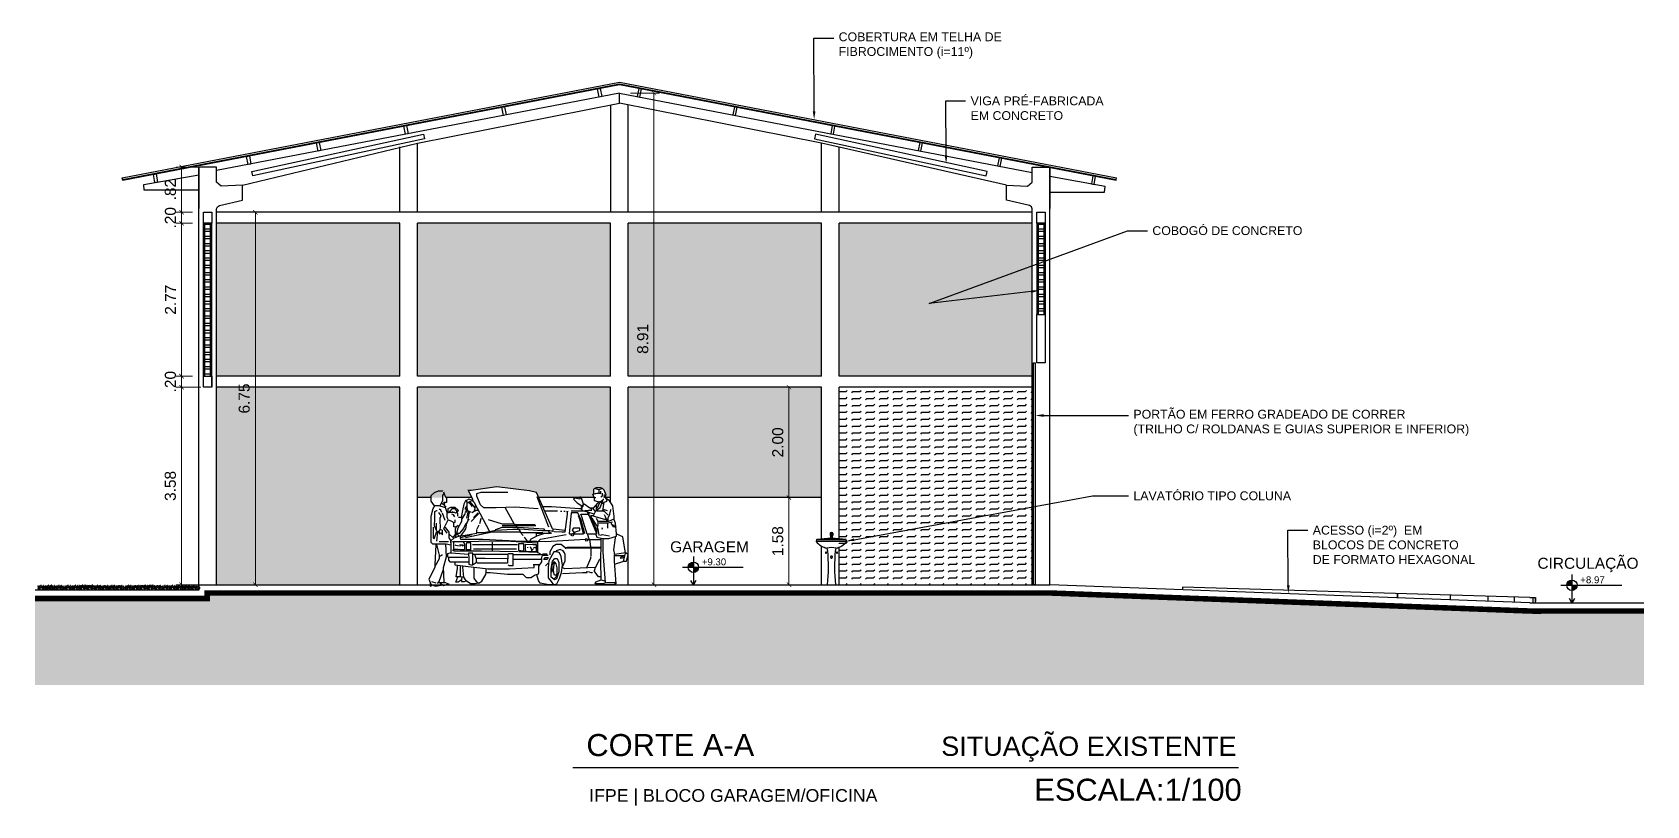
# Model space of a CAD drawing. Header units: metres. Extents: x 2552 to 3464, y 267 to 510.
# Drawn here: x 2860.45 to 2889.7, y 296.39 to 310.41 of the extents above; entities that cross this region are included whole.
import ezdxf
from ezdxf import colors
from ezdxf.entities.mleader import LeaderData, LeaderLine
from ezdxf.math import Vec2, Vec3

# ---------------------------------------------------------------- set-up
doc = ezdxf.new("R2010")
doc.units = ezdxf.units.M
doc.header["$LTSCALE"] = 10
doc.header["$MEASUREMENT"] = 0
doc.linetypes.add('CACHE', pattern=[0.24, 0.12, -0.12])
doc.linetypes.add('CONTINU', pattern=[0])
doc.layers.add('2prancha', color=4, linetype='Continuous', lineweight=18)
doc.layers.add('texto', color=3, linetype='Continuous', lineweight=25)
for name, color, linetype in [('COTA 1 100', 2, 'Continuous'), ('COTA DE NÍVEL', 1, 'Continuous'), ('HACHURA', 251, 'Continuous'), ('Layout-int', 1, 'Continuous'), ('PENA 0.05', 8, 'Continuous'), ('PENA 0.15', 7, 'Continuous'), ('PENA 0.2', 2, 'Continuous'), ('PENA 01', 1, 'Continuous'), ('PENA 02', 2, 'Continuous'), ('PENA 03', 3, 'Continuous'), ('PENA 06', 6, 'Continuous'), ('Standard', 7, 'Continuous'), ('TXT ESPECIFICAÇÃO', 7, 'Continuous'), ('TXT ESPECIFICAÇÕES', 7, 'Continuous'), ('VEG_PLANTAS', 94, 'Continuous')]:
    doc.layers.add(name, color=color, linetype=linetype)
doc.styles.add('GRAF', font='GRAF.SHX')
doc.styles.add('Luana', font='arial.ttf')
doc.styles.get("Standard").update_dxf_attribs({"font": 'arial.ttf'})
doc.dimstyles.new('arial100', dxfattribs={"dimtxt": 0.2, "dimasz": 0.08, "dimexe": 0.1, "dimexo": 0.2, "dimgap": 0.1, "dimtad": 1, "dimzin": 4, "dimdsep": 46, "dimtxsty": 'Luana', "dimblk": 'ARCHTICK', "dimcen": 0, "dimclrd": 7, "dimclre": 7, "dimclrt": 256, "dimadec": 0, "dimazin": 0, "dimtfac": 1, "dimtix": 1, "dimtmove": 0, "dimatfit": 3, "dimldrblk": 'CLOSEDBLANK', "dimfxl": 0, "dimlwd": 5, "dimlwe": 5, "dimarcsym": 0})

msp = doc.modelspace()

# ---------------------------------------------------------------- texts
at = {"layer": 'PENA 0.05', "style": 'Luana'}
msp.add_text('SITUAÇÃO EXISTENTE', height=0.35, dxfattribs=at).set_placement((2876.916, 297.296))
at = {"layer": 'PENA 0.05', "linetype": 'ByBlock', "style": 'Luana'}
msp.add_text('IFPE | BLOCO GARAGEM/OFICINA', height=0.23, dxfattribs=at).set_placement((2870.536, 296.463))
at = {"layer": 'PENA 0.2', "style": 'Luana'}
for s, p in [('CORTE A-A', (2870.486, 297.292)), ('ESCALA:1/100', (2878.602, 296.482))]:
    msp.add_text(s, height=0.4, dxfattribs=at).set_placement(p)
at = {"layer": 'texto', "color": 2, "ltscale": 0.05, "char_height": 0.2, "width": 1.934, "attachment_point": 5, "style": 'Luana'}
for s, insert in [('GARAGEM', (2872.717, 301.083)), ('CIRCULAÇÃO', (2888.635, 300.756))]:
    msp.add_mtext(s, dxfattribs=dict(at, insert=insert))

# ---------------------------------------------------------------- blocks, each defined once
blk = doc.blocks.new('torneira021')
for p, q in [((-6.2, 13.3), (-6.2, 8.6)), ((-6.2, 8.6), (-5.2, 8.6)), ((-5.9, 13.6), (-1.5, 13.6)), ((-3.7, 3.4), (-5.7, 3.4)), ((-4.7, 8.5), (-4.7, 10.3)), ((-3.7, 10.5), (-4.5, 10.5)), ((-3.7, 8.3), (-4.5, 8.3)), ((-4.2, 7.6), (-4.2, 7.2)), ((-3.7, 10.5), (-2.8, 10.5)), ((-3.7, 8.3), (-2.9, 8.3)), ((-3.7, 3.4), (-1.7, 3.4)), ((-3.2, 7.6), (-3.2, 7.2)), ((-2.7, 8.5), (-2.7, 10.3)), ((-2.2, 8.6), (-1.2, 8.6)), ((-1.2, 13.3), (-1.2, 8.6))]:
    blk.add_line(p, q)
for points in [[(-4.2, 7.6, -0.302182), (-4.2, 7.6, -0.056318), (-4, 7.7, -0.025038), (-3.9, 7.7, -0.017953), (-3.7, 7.7, -0.017953)], [(-3.7, 7.1, -0.017953), (-3.9, 7.1, -0.025038), (-4, 7.2, -0.056318), (-4.2, 7.2, -0.302182), (-4.2, 7.2, -0.302182), (-4.2, 7.2, -0.056318), (-4, 7.3, -0.025038), (-3.9, 7.3, -0.017953), (-3.7, 7.3, -0.017953)], [(-3.2, 7.6, 0.302182), (-3.2, 7.6, 0.056318), (-3.3, 7.7, 0.025038), (-3.5, 7.7, 0.017953), (-3.7, 7.7, 0.017953)], [(-3.7, 7.1, 0.017953), (-3.5, 7.1, 0.025038), (-3.3, 7.2, 0.056318), (-3.2, 7.2, 0.302182), (-3.2, 7.2, 0.302182), (-3.2, 7.2, 0.056318), (-3.3, 7.3, 0.025038), (-3.5, 7.3, 0.017953), (-3.7, 7.3, 0.017953)]]:
    blk.add_lwpolyline(points, format="xyb")
for centre, radius, start, end in [((-5.7, 13.3), 0.5, 110.2457, 180), ((-3.7, 7.9), 6.28, 69.7543, 110.2457), ((14.7, 4.1), 20.4, 162.2745, 181.9578), ((6.9, 3.4), 12.6, 157.0421, 179.8201), ((-4.5, 10.3), 0.2, 90, 162.2745), ((-4.5, 10.3), 0.2, 90, 180), ((-4.5, 8.5), 0.2, 180, 270), ((-2.9, 10.3), 0.2, 360, 90), ((-2.9, 8.5), 0.2, 270, 360), ((-2.8, 10.3), 0.2, 17.7255, 90), ((-14.3, 3.4), 12.6, 0.1799, 22.9579), ((-22, 4.1), 20.4, 358.0422, 17.7255), ((-1.7, 13.3), 0.5, 0, 69.7543)]:
    blk.add_arc(centre, radius, start, end)
blk = doc.blocks.new('7309117_e')
for points in [[(74, 615, -0.03804), (81, 647, -0.009512), (85, 663, -0.074068), (88, 661, 0.301797), (93, 660, 0.05252), (180, 700, 0.000691), (189, 705, 0.108154), (277, 784, 0.340966), (277, 790), (269, 815, 0.485968), (262, 820, 0.068143), (-262, 820, 0.241237), (-269, 815), (-277, 790, 0.236971), (-277, 784, 0.112964), (-189, 705, 0.007414), (-180, 700, 0.046741), (-93, 660, 0.306622), (-88, 661, -0.074723), (-85, 663, -0.000952), (-81, 647, -0.061338), (-74, 615, -0.05113), (-80, 3, 0.446607), (-77, 0), (77, 0, 0.447416), (80, 3, -0.051149)], [(-100, 590, 1), (-100, 570, 1)], [(100, 590, 1), (100, 570, 1)]]:
    blk.add_lwpolyline(points, format="xyb", close=True)
at = {"layer": 'Layout-int', "color": 0, "linetype": 'CONTINU'}
for points in [[(-278, 788), (278, 788)], [(-262, 820), (265, 820)]]:
    blk.add_lwpolyline(points, dxfattribs=at)
for points in [[(-180, 700, 0.075588), (-81, 665)], [(85, 663, 0.10801), (81, 665, 0.091259), (-81, 665, 0.107993), (-85, 663)], [(81, 665, 0.075795), (180, 700)]]:
    blk.add_lwpolyline(points, format="xyb", dxfattribs=at)
at = {"layer": 'Layout-int', "color": 0, "linetype": 'CACHE'}
for points in [[(0, 518, 1), (0, 483)], [(0, 483, 1), (0, 518)]]:
    blk.add_lwpolyline(points, format="xyb", dxfattribs=at)
blk = doc.blocks.new('A$C19FD442D')
at = {"layer": 'Standard', "color": 0, "linetype": 'Continuous'}
for points in [[(2.24, 1.041), (1.952, 1.698), (1.823, 1.729), (1.234, 1.802), (0.765, 1.733), (0.705, 1.733)], [(3.251, 1.286), (3.186, 1.346), (3.152, 1.367), (3.173, 1.522), (3.229, 1.539), (3.212, 1.591), (3.195, 1.617), (3.212, 1.651), (3.178, 1.741), (3.148, 1.767), (3.079, 1.746), (3.001, 1.772), (2.98, 1.75), (2.98, 1.673)], [(3.148, 1.767), (3.113, 1.782), (3.023, 1.782), (3.014, 1.772)], [(0.267, 1.479), (0.305, 1.432), (0.284, 1.428), (0.189, 1.458), (0.103, 1.458), (0.043, 1.539), (0.043, 1.643), (0.103, 1.698), (0.172, 1.729), (0.249, 1.729), (0.254, 1.72)], [(0.202, 1.458), (0.254, 1.561), (0.254, 1.643), (0.275, 1.677)], [(0.284, 1.496), (0.258, 1.479), (0.228, 1.501)], [(0.267, 1.711), (0.297, 1.625), (0.318, 1.595), (0.318, 1.516), (0.271, 1.516), (0.262, 1.509)], [(0.284, 1.466), (0.288, 1.492), (0.279, 1.505)], [(0.688, 1.23), (0.714, 1.342), (0.692, 1.423), (0.692, 1.526), (0.671, 1.557), (0.636, 1.488), (0.611, 1.372), (0.589, 1.277), (0.593, 1.247), (0.537, 1.247)], [(0.813, 1.526), (0.774, 1.557), (0.722, 1.574), (0.684, 1.552)], [(0.701, 1.514), (0.722, 1.518)], [(1.096, 0.998), (0.826, 1.509), (0.804, 1.535), (0.795, 1.574), (0.718, 1.729)], [(0.77, 1.522), (0.748, 1.535), (0.722, 1.514), (0.77, 1.462), (0.774, 1.445), (0.8, 1.475)], [(0.834, 1.428), (0.783, 1.488), (0.735, 1.514), (0.727, 1.509)], [(0.787, 1.462), (0.77, 1.466)], [(1.978, 1.402), (1.565, 1.43), (1.221, 1.422), (0.998, 1.422), (0.933, 1.471), (0.871, 1.63), (0.871, 1.681), (0.95, 1.705), (1.256, 1.702), (1.432, 1.702)], [(2.176, 1.071), (1.961, 1.617)], [(2.765, 1.449), (2.804, 1.483), (2.765, 1.595), (2.735, 1.617), (2.735, 1.574), (2.644, 1.595), (2.619, 1.574), (2.688, 1.509), (2.756, 1.466), (2.773, 1.404), (2.73, 1.404), (2.223, 1.44), (2.068, 1.44)], [(2.773, 1.419), (2.799, 1.462), (2.795, 1.471)], [(2.976, 1.413), (2.915, 1.413), (2.812, 1.483), (2.804, 1.479)], [(2.993, 1.604), (2.971, 1.668), (3.001, 1.673)], [(3.014, 1.359), (2.976, 1.406), (3.062, 1.505), (3.079, 1.531), (3.113, 1.539)], [(2.993, 1.303), (3.027, 1.367), (3.105, 1.428), (3.148, 1.535), (3.16, 1.574), (3.169, 1.578)], [(3.07, 1.531), (2.999, 1.548), (2.999, 1.604), (3.023, 1.608)], [(3.027, 1.677), (3.006, 1.664), (3.01, 1.681), (3.044, 1.688), (3.096, 1.688), (3.117, 1.681), (3.117, 1.724)], [(3.027, 0.937), (3.044, 0.89), (3.143, 0.866), (3.259, 0.866), (3.399, 0.907), (3.399, 0.95), (3.38, 1.144), (3.356, 1.2), (3.356, 1.26), (3.332, 1.453), (3.272, 1.544), (3.229, 1.574), (3.225, 1.574)], [(3.036, 1.402), (3.062, 1.432), (3.1, 1.514), (3.117, 1.531), (3.122, 1.548), (3.13, 1.548)], [(3.238, 1.363), (3.182, 1.385), (3.152, 1.359), (3.057, 1.359), (3.038, 1.38), (3.038, 1.44), (3.044, 1.475)], [(3.062, 1.505), (3.083, 1.526)], [(3.083, 1.694), (3.083, 1.746)], [(3.117, 1.617), (3.143, 1.638), (3.143, 1.686)], [(3.117, 1.531), (3.148, 1.557)], [(3.135, 1.492), (3.156, 1.501), (3.165, 1.509)], [(3.195, 1.612), (3.173, 1.608), (3.173, 1.612)], [(3.178, 1.625), (3.182, 1.66)], [(0.396, 0.744), (0.314, 0.763), (0.069, 0.763), (0.039, 0.791), (0.039, 1.268), (0.077, 1.406), (0.108, 1.453)], [(0.08, 1.071), (0.08, 0.877), (0.095, 0.856), (0.142, 0.998), (0.103, 1.092), (0.105, 1.221), (0.109, 1.299), (0.109, 1.354), (0.146, 1.372), (0.151, 1.372)], [(0.142, 0.998), (0.176, 0.985), (0.204, 1.019), (0.212, 1.066), (0.207, 1.178), (0.207, 1.238)], [(0.176, 1.333), (0.215, 1.277), (0.206, 1.238), (0.193, 1.23)], [(0.232, 1.337), (0.215, 1.38), (0.193, 1.393), (0.185, 1.389)], [(0.292, 1.187), (0.249, 1.324)], [(0.331, 0.959), (0.271, 1.045), (0.348, 1.2), (0.4, 1.182), (0.451, 1.152), (0.479, 1.157), (0.479, 1.2)], [(0.348, 1.2), (0.329, 1.251), (0.329, 1.337), (0.301, 1.423)], [(0.35, 1.333), (0.35, 1.41), (0.4, 1.432), (0.469, 1.432), (0.529, 1.376), (0.507, 1.32), (0.507, 1.367), (0.477, 1.4), (0.413, 1.4), (0.353, 1.329), (0.335, 1.329)], [(0.503, 1.329), (0.482, 1.324), (0.473, 1.337), (0.374, 1.337)], [(0.374, 0.937), (0.426, 0.89), (0.456, 0.907), (0.507, 0.967), (0.533, 1.058), (0.598, 1.178), (0.598, 1.221)], [(0.473, 1.256), (0.447, 1.294), (0.413, 1.307)], [(0.417, 1.337), (0.434, 1.354)], [(0.518, 1.32), (0.518, 1.268)], [(0.716, 1.311), (0.716, 1.268), (0.697, 1.17), (0.684, 1.139), (0.666, 1.036), (0.572, 0.903), (0.542, 0.903)], [(0.589, 1.238), (0.606, 1.221), (0.658, 1.311), (0.662, 1.316)], [(0.654, 1.333), (0.679, 1.367), (0.684, 1.402), (0.688, 1.402)], [(0.688, 1.453), (0.658, 1.415), (0.658, 1.389)], [(0.675, 1.372), (0.671, 1.363), (0.675, 1.333)], [(0.705, 1.195), (0.722, 1.204), (0.731, 1.217)], [(0.709, 1.367), (0.765, 1.342)], [(0.722, 1.299), (0.744, 1.35)], [(0.765, 1.17), (0.882, 1.29), (0.903, 1.316)], [(0.783, 1.337), (0.826, 1.363), (0.843, 1.445)], [(0.808, 1.243), (0.873, 1.311), (0.886, 1.333)], [(0.834, 1.462), (0.847, 1.445), (0.856, 1.458)], [(0.903, 1.374), (0.834, 1.374)], [(0.843, 1.372), (0.838, 1.35)], [(0.924, 1.135), (0.95, 1.225), (0.955, 1.238)], [(1.569, 1.101), (1.548, 1.124), (1.333, 1.124), (1.079, 1.204)], [(1.548, 1.131), (1.385, 1.423), (1.385, 1.428)], [(2.103, 1.363), (2.331, 1.363)], [(2.27, 0.993), (2.408, 0.987), (2.468, 0.987), (2.509, 1.303), (2.509, 1.346)], [(2.408, 1.354), (2.386, 1.354)], [(2.472, 1.35), (2.447, 1.35)], [(2.524, 1.35), (2.494, 1.346)], [(2.825, 0.946), (2.761, 1.195), (2.7, 1.327), (2.576, 1.327), (2.541, 0.95), (2.601, 0.95), (2.653, 0.985), (2.737, 1.006), (2.737, 1.051), (2.619, 1.051), (2.597, 1.023), (2.614, 0.989), (2.64, 0.963), (2.606, 0.903), (2.576, 0.92), (2.589, 0.942)], [(2.795, 1.357), (2.752, 1.36), (2.576, 1.36)], [(2.632, 0.948), (2.804, 0.948), (2.739, 1.195), (2.709, 1.277)], [(3.354, 1.213), (3.255, 1.172), (3.117, 1.171), (3.062, 1.171), (3.062, 1.114), (3.036, 1.002), (3.036, 0.942), (2.868, 0.942), (2.773, 1.256), (2.756, 1.305), (2.881, 1.305), (2.907, 1.273), (3.036, 0.955)], [(3.036, 1.023), (2.954, 1.225), (2.933, 1.281), (2.988, 1.281), (2.993, 1.303), (2.881, 1.342), (2.847, 1.357), (2.795, 1.357), (2.765, 1.397)], [(2.851, 1.35), (2.838, 1.346), (2.829, 1.374), (2.89, 1.379), (2.95, 1.379), (2.941, 1.41)], [(2.868, 1.342), (2.907, 1.311), (2.911, 1.311)], [(3.049, 1.088), (3.006, 1.152), (2.958, 1.23)], [(3.246, 1.21), (3.191, 1.21), (2.993, 1.26), (2.984, 1.273)], [(3.066, 1.174), (3.04, 1.225)], [(3.229, 1.174), (3.203, 1.256), (3.182, 1.29)], [(3.251, 1.178), (3.251, 1.238), (3.281, 1.303), (3.298, 1.385), (3.302, 1.397)], [(0.14, 1.006), (0.137, 1.049), (0.137, 1.144)], [(0.159, 0.985), (0.138, 0.817)], [(0.187, 0.993), (0.187, 0.946), (0.219, 0.967), (0.249, 0.929), (0.249, 1.006), (0.206, 1.028)], [(0.718, 0.576), (0.402, 0.598), (0.401, 0.74), (0.401, 0.821), (0.37, 0.873), (0.37, 0.98), (0.31, 1.058), (0.284, 1.062)], [(0.4, 0.787), (0.396, 0.821), (0.46, 0.877), (0.542, 0.903), (0.529, 0.929), (0.495, 0.929)], [(0.529, 1.101), (0.49, 1.071), (0.454, 1.075), (0.454, 1.152)], [(0.477, 1.071), (0.464, 1.084)], [(0.486, 0.89), (0.486, 0.937), (0.482, 0.963), (0.482, 1.036), (0.495, 1.071)], [(0.507, 0.961), (0.559, 0.961), (0.628, 1.036), (0.675, 1.139), (0.679, 1.144)], [(2.864, 0.856), (2.842, 0.847), (2.111, 0.806), (1.956, 0.812), (1.789, 0.812), (1.69, 0.812), (0.98, 0.843), (0.576, 0.843), (0.572, 0.869), (0.572, 0.903)], [(0.576, 0.881), (0.778, 0.937), (0.778, 0.942)], [(0.585, 0.912), (0.866, 0.959), (0.866, 1.028)], [(1.711, 0.92), (1.656, 0.98), (1.144, 0.98), (0.662, 0.873)], [(0.869, 0.974), (0.998, 0.974), (1.213, 1.015), (1.522, 1.034), (1.625, 1.034), (1.66, 0.985)], [(0.877, 1.041), (0.912, 1.109)], [(2.107, 1.006), (2.09, 1.032), (1.617, 1.06), (1.324, 1.06), (1.204, 1.023), (1.2, 1.019)], [(1.939, 1.094), (1.496, 1.091), (1.329, 1.091)], [(1.561, 1.124), (1.797, 1.119), (1.926, 1.119)], [(1.595, 1.066), (1.582, 1.096)], [(1.617, 1.036), (1.608, 1.062)], [(2.249, 0.993), (2.223, 0.998), (2.189, 1), (2.133, 1.005), (2.047, 1.005), (1.647, 1.032), (1.63, 1.028)], [(1.673, 0.974), (2.064, 0.974)], [(1.789, 0.817), (1.733, 0.89)], [(1.827, 0.817), (1.853, 0.86), (1.948, 0.907)], [(2.077, 0.946), (1.948, 0.907), (1.948, 0.952), (2.073, 0.958), (2.202, 0.958), (2.202, 0.967)], [(2.021, 0.585), (1.976, 0.606), (1.976, 0.804), (2.021, 0.851), (2.485, 0.937)], [(2.159, 0.993), (2.223, 0.963)], [(2.249, 0.985), (2.249, 1.041), (2.472, 1.015)], [(2.902, 0.851), (2.881, 0.933)], [(3.053, 1.058), (3.079, 0.929), (3.079, 0.92)], [(3.324, 1.161), (3.251, 1.142), (3.087, 1.142)], [(3.272, 0.907), (3.139, 0.933), (3.105, 0.916)], [(3.139, 1.036), (3.148, 1.049), (3.13, 1.045), (3.139, 1.036)], [(3.234, 1.131), (3.234, 1.053)], [(3.298, 1.144), (3.345, 1.066)], [(3.393, 1.049), (3.345, 1.114)], [(3.363, 0.4), (3.535, 0.454), (3.578, 0.454), (3.608, 0.576), (3.56, 0.606), (3.367, 0.572), (3.35, 0.658), (3.38, 0.877), (3.384, 0.894), (3.38, 0.899)], [(3.526, 0.447), (3.56, 0.598), (3.513, 0.894), (3.406, 0.942)], [(0.125, 0.757), (0.11, 0.387), (0.11, 0.34), (0, 0.125), (0.024, 0.064), (0.024, 0), (0.06, 0.013), (0.043, 0.043)], [(0.116, 0.361), (0.191, 0.503), (0.191, 0.559), (0.142, 0.757)], [(0.357, 0.802), (0.271, 0.803), (0.189, 0.803)], [(0.279, 0.077), (0.262, 0.335), (0.322, 0.533), (0.305, 0.765)], [(0.705, 0.522), (0.353, 0.522), (0.342, 0.533), (0.342, 0.589), (0.387, 0.606), (0.4, 0.606)], [(1.969, 0.778), (1.389, 0.815), (0.907, 0.812), (0.628, 0.806), (0.43, 0.806)], [(1.617, 0.619), (0.955, 0.634), (0.46, 0.634), (0.434, 0.654), (0.434, 0.658)], [(0.619, 0.804), (0.645, 0.765), (0.645, 0.658), (0.572, 0.66), (0.529, 0.663), (0.449, 0.663), (0.455, 0.752), (0.455, 0.8)], [(0.55, 0.722), (0.52, 0.731), (0.486, 0.735), (0.477, 0.748)], [(0.559, 0.666), (0.568, 0.679)], [(0.572, 0.722), (0.568, 0.752)], [(0.628, 0.722), (0.624, 0.742), (0.572, 0.742)], [(0.606, 0.74), (0.611, 0.722)], [(0.761, 0.632), (0.761, 0.785), (0.684, 0.785), (0.673, 0.757), (0.673, 0.636)], [(0.757, 0.656), (0.679, 0.656)], [(0.798, 0.391), (0.798, 0.6), (0.716, 0.6), (0.721, 0.494), (0.721, 0.4), (0.783, 0.383), (0.798, 0.391)], [(1.604, 0.75), (1.148, 0.751), (0.791, 0.751)], [(0.808, 0.679), (1.38, 0.677), (1.587, 0.677)], [(1.152, 0.636), (1.152, 0.8)], [(1.531, 0.492), (2.043, 0.492), (2.06, 0.568), (2.064, 0.587), (2.146, 0.587)], [(1.668, 0.639), (1.63, 0.639), (1.63, 0.77), (1.716, 0.77), (1.716, 0.636), (1.673, 0.636)], [(1.931, 0.623), (1.668, 0.623), (1.634, 0.619)], [(1.776, 0.619), (1.752, 0.649), (1.752, 0.759), (1.892, 0.754), (1.946, 0.754), (1.946, 0.636)], [(1.793, 0.692), (1.793, 0.709)], [(1.978, 0.613), (1.81, 0.613)], [(1.87, 0.658), (1.84, 0.705), (1.832, 0.701)], [(1.853, 0.645), (1.888, 0.671)], [(1.901, 0.684), (1.905, 0.705), (1.926, 0.701), (1.935, 0.692)], [(2.257, 0.025), (2.319, 0.043), (2.365, 0.138), (2.404, 0.245), (2.421, 0.378), (2.395, 0.537), (2.365, 0.606), (2.326, 0.621), (2.266, 0.621), (2.172, 0.456), (2.161, 0.34), (2.161, 0.151), (2.214, 0.086), (2.257, 0.025)], [(3.109, 0.703), (2.507, 0.703), (2.468, 0.692), (2.395, 0.757), (2.309, 0.757), (2.245, 0.718), (2.191, 0.623), (2.191, 0.568)], [(2.421, 0.353), (2.47, 0.46), (2.47, 0.572), (2.455, 0.602), (2.434, 0.641), (2.378, 0.662), (2.305, 0.641), (2.305, 0.628)], [(2.481, 0.688), (2.477, 0.671)], [(3.113, 0.686), (2.503, 0.686), (2.503, 0.692)], [(2.881, 0.847), (2.842, 0.86), (2.834, 0.838), (2.842, 0.821), (2.881, 0.83), (2.881, 0.847)], [(2.881, 0.847), (3.117, 0.847)], [(2.911, 0.843), (2.935, 0.671), (2.935, 0.546)], [(3.12, 0.112), (3.116, 0.451), (3.119, 0.778), (3.119, 0.86)], [(3.203, 0.069), (3.158, 0.615), (3.158, 0.856)], [(0.193, 0.542), (0.241, 0.563), (0.241, 0.572)], [(0.355, 0.525), (0.355, 0.469), (0.378, 0.439), (0.731, 0.439)], [(0.464, 0.439), (0.469, 0.408), (0.473, 0.387), (0.709, 0.357), (1.028, 0.32), (1.071, 0.313), (1.462, 0.313), (1.909, 0.335), (1.909, 0.383)], [(0.598, 0.155), (0.593, 0.125), (0.589, 0.086), (0.645, 0.086), (0.675, 0.095), (0.632, 0.161), (0.568, 0.167), (0.495, 0.167), (0.516, 0.327), (0.516, 0.378)], [(0.572, 0.163), (0.572, 0.357)], [(0.636, 0.163), (0.615, 0.344), (0.619, 0.361)], [(1.436, 0.387), (1.453, 0.374), (1.527, 0.374), (1.529, 0.4), (1.529, 0.583), (1.445, 0.583), (1.419, 0.572), (0.813, 0.572), (0.795, 0.58)], [(0.804, 0.391), (0.838, 0.417), (0.86, 0.434)], [(0.815, 0.344), (0.815, 0.146), (0.856, 0.082), (0.903, 0.056), (0.959, 0.09), (1.034, 0.211), (1.035, 0.258), (1.035, 0.318)], [(1.428, 0.568), (1.428, 0.497), (1.019, 0.504), (0.856, 0.504), (0.83, 0.572)], [(1.423, 0.499), (1.423, 0.419), (0.873, 0.419), (0.864, 0.447), (0.864, 0.507)], [(2.04, 0.494), (2.04, 0.443), (1.989, 0.365), (1.989, 0.249), (1.982, 0.215), (1.926, 0.198), (1.849, 0.148), (1.767, 0.148), (1.707, 0.211), (1.505, 0.211), (1.492, 0.209), (1.423, 0.209), (1.109, 0.241), (1.041, 0.241)], [(1.527, 0.574), (2.021, 0.574), (2.055, 0.58)], [(1.999, 0.385), (1.892, 0.385)], [(2.06, 0.559), (2.163, 0.559)], [(2.141, 0.482), (2.085, 0.482), (2.103, 0.52), (2.159, 0.52), (2.146, 0.482), (2.141, 0.482)], [(2.159, 0.417), (2.116, 0.37)], [(2.262, 0.125), (2.217, 0.163), (2.217, 0.322), (2.24, 0.451), (2.283, 0.501), (2.326, 0.501), (2.354, 0.43), (2.354, 0.258), (2.313, 0.133), (2.275, 0.116), (2.262, 0.129), (2.313, 0.172), (2.322, 0.211), (2.318, 0.215)], [(2.225, 0.374), (2.228, 0.331), (2.228, 0.254)], [(2.301, 0.421), (2.266, 0.396), (2.249, 0.288), (2.266, 0.211), (2.296, 0.198), (2.326, 0.232), (2.326, 0.331), (2.309, 0.404), (2.279, 0.443), (2.257, 0.43), (2.227, 0.387)], [(2.421, 0.335), (2.455, 0.322), (3.023, 0.344), (3.092, 0.482), (3.113, 0.499)], [(2.864, 0.34), (2.933, 0.507), (2.937, 0.529)], [(3.001, 0.279), (3.019, 0.344)], [(3.36, 0.572), (3.36, 0.451), (3.388, 0.039), (3.341, 0.024), (3.165, 0.024), (3.169, 0.052), (3.216, 0.069), (3.345, 0.064), (3.388, 0.064)], [(3.367, 0.557), (3.552, 0.557)], [(3.517, 0.555), (3.522, 0.516), (3.487, 0.503), (3.474, 0.52), (3.517, 0.555)], [(0.133, 0.056), (0.052, 0.077)], [(0.06, 0.021), (0.12, 0), (0.224, 0.017), (0.228, 0.021)], [(0.159, 0.047), (0.189, 0.082), (0.258, 0.288), (0.262, 0.288)], [(0.181, 0.067), (0.267, 0.067), (0.292, 0.069), (0.357, 0.039), (0.37, 0.039)], [(0.202, 0.056), (0.262, 0.013), (0.34, 0.034), (0.34, 0.039)], [(0.585, 0.107), (0.529, 0.075), (0.486, 0.075), (0.525, 0.168)], [(0.894, 0.056), (0.838, 0.039), (0.757, 0.039), (0.675, 0.095)], [(2.257, 0.025), (2.143, 0.029), (2.015, 0.054), (1.988, 0.103), (1.954, 0.206)], [(2.421, 0.232), (2.782, 0.247), (2.868, 0.247)], [(2.859, 0.249), (2.864, 0.267), (2.902, 0.262), (2.937, 0.245), (2.963, 0.245)], [(3.117, 0.17), (3.074, 0.17), (3.014, 0.254), (2.997, 0.279), (2.988, 0.271)], [(3.16, 0.041), (3.014, 0.041), (3.023, 0.077), (3.122, 0.112), (3.199, 0.09)]]:
    blk.add_lwpolyline(points, dxfattribs=at)
blk = doc.blocks.new('manutenção')
at = {"xscale": 100, "yscale": 100, "zscale": 100}
blk.add_blockref('A$C19FD442D', (-40.3, 61.7), dxfattribs=at)
blk = doc.blocks.new('_ArchTick')
at = {"color": 0, "linetype": 'ByBlock', "const_width": 0.15}
blk.add_lwpolyline([(-0.5, -0.5), (0.5, 0.5)], dxfattribs=at)
blk = doc.blocks.new('*D22')
at = {"layer": 'COTA 1 100', "color": 7, "lineweight": 5, "ltscale": 1.5}
for p, q in [((2863.5, 303.978), (2863.051, 303.978)), ((2863.151, 300.398), (2863.151, 303.978)), ((2863.585, 300.398), (2863.051, 300.398))]:
    blk.add_line(p, q, dxfattribs=at)
at = {"layer": 'Defpoints', "color": 0, "ltscale": 1.5}
for p in [(2863.151, 303.978), (2863.7, 303.978), (2863.785, 300.398)]:
    blk.add_point(p, dxfattribs=at)
at = {"layer": 'COTA 1 100', "color": 7, "lineweight": 5, "ltscale": 1.5, "xscale": 0.08, "yscale": 0.08, "zscale": 0.08}
for p, rotation in [((2863.151, 303.978), 90), ((2863.151, 300.398), 270)]:
    blk.add_blockref('_ArchTick', p, dxfattribs=dict(at, rotation=rotation))
at = {"layer": 'COTA 1 100', "ltscale": 1.5, "insert": (2862.948, 302.188), "char_height": 0.2, "attachment_point": 5, "rotation": 90, "style": 'Luana'}
blk.add_mtext('3.58', dxfattribs=at)
blk = doc.blocks.new('_ClosedBlank')
at = {"layer": '2prancha', "color": 0, "lineweight": -2}
for p, q in [((-1, 0.17), (0, 0)), ((-1, 0.17), (-1, -0.17)), ((0, 0), (-1, -0.17))]:
    blk.add_line(p, q, dxfattribs=at)
blk = doc.blocks.new('*D23')
at = {"layer": 'COTA 1 100', "color": 7, "lineweight": 5, "ltscale": 1.5}
for p, q in [((2863.151, 304.178), (2863.151, 304.258)), ((2863.35, 304.178), (2863.051, 304.178)), ((2863.5, 303.978), (2863.051, 303.978)), ((2863.151, 303.978), (2863.151, 304.178)), ((2863.151, 303.978), (2863.151, 303.898))]:
    blk.add_line(p, q, dxfattribs=at)
at = {"layer": 'Defpoints', "color": 0, "ltscale": 1.5}
for p in [(2863.151, 304.178), (2863.55, 304.178), (2863.7, 303.978)]:
    blk.add_point(p, dxfattribs=at)
at = {"layer": 'COTA 1 100', "color": 7, "lineweight": 5, "ltscale": 1.5, "xscale": 0.08, "yscale": 0.08, "zscale": 0.08}
for p, rotation in [((2863.151, 304.178), 270), ((2863.151, 303.978), 90)]:
    blk.add_blockref('_ArchTick', p, dxfattribs=dict(at, rotation=rotation))
at = {"layer": 'COTA 1 100', "ltscale": 1.5, "insert": (2862.949, 304.078), "char_height": 0.2, "attachment_point": 5, "rotation": 90, "style": 'Luana'}
blk.add_mtext('.20', dxfattribs=at)
blk = doc.blocks.new('*D24')
at = {"layer": 'COTA 1 100', "color": 7, "lineweight": 5, "ltscale": 1.5}
for p, q in [((2863.35, 306.948), (2863.051, 306.948)), ((2863.151, 304.178), (2863.151, 306.948)), ((2863.35, 304.178), (2863.051, 304.178))]:
    blk.add_line(p, q, dxfattribs=at)
at = {"layer": 'Defpoints', "color": 0, "ltscale": 1.5}
for p in [(2863.151, 306.948), (2863.55, 306.948), (2863.55, 304.178)]:
    blk.add_point(p, dxfattribs=at)
at = {"layer": 'COTA 1 100', "color": 7, "lineweight": 5, "ltscale": 1.5, "xscale": 0.08, "yscale": 0.08, "zscale": 0.08}
for p, rotation in [((2863.151, 306.948), 90), ((2863.151, 304.178), 270)]:
    blk.add_blockref('_ArchTick', p, dxfattribs=dict(at, rotation=rotation))
at = {"layer": 'COTA 1 100', "ltscale": 1.5, "insert": (2862.95, 305.563), "char_height": 0.2, "attachment_point": 5, "rotation": 90, "style": 'Luana'}
blk.add_mtext('2.77', dxfattribs=at)
blk = doc.blocks.new('*D25')
at = {"layer": 'COTA 1 100', "color": 7, "lineweight": 5, "ltscale": 1.5}
for p, q in [((2863.151, 307.148), (2863.151, 307.228)), ((2863.35, 307.148), (2863.051, 307.148)), ((2863.35, 306.948), (2863.051, 306.948)), ((2863.151, 306.948), (2863.151, 307.148)), ((2863.151, 306.948), (2863.151, 306.868))]:
    blk.add_line(p, q, dxfattribs=at)
at = {"layer": 'Defpoints', "color": 0, "ltscale": 1.5}
for p in [(2863.151, 307.148), (2863.55, 307.148), (2863.55, 306.948)]:
    blk.add_point(p, dxfattribs=at)
at = {"layer": 'COTA 1 100', "color": 7, "lineweight": 5, "ltscale": 1.5, "xscale": 0.08, "yscale": 0.08, "zscale": 0.08}
for p, rotation in [((2863.151, 307.148), 270), ((2863.151, 306.948), 90)]:
    blk.add_blockref('_ArchTick', p, dxfattribs=dict(at, rotation=rotation))
at = {"layer": 'COTA 1 100', "ltscale": 1.5, "insert": (2862.949, 307.048), "char_height": 0.2, "attachment_point": 5, "rotation": 90, "style": 'Luana'}
blk.add_mtext('.20', dxfattribs=at)
blk = doc.blocks.new('*D26')
at = {"layer": 'COTA 1 100', "color": 7, "lineweight": 5, "ltscale": 1.5}
for p, q in [((2863.585, 307.968), (2863.051, 307.968)), ((2863.151, 307.148), (2863.151, 307.968)), ((2863.35, 307.148), (2863.051, 307.148))]:
    blk.add_line(p, q, dxfattribs=at)
at = {"layer": 'Defpoints', "color": 0, "ltscale": 1.5}
for p in [(2863.151, 307.968), (2863.785, 307.968), (2863.55, 307.148)]:
    blk.add_point(p, dxfattribs=at)
at = {"layer": 'COTA 1 100', "color": 7, "lineweight": 5, "ltscale": 1.5, "xscale": 0.08, "yscale": 0.08, "zscale": 0.08}
for p, rotation in [((2863.151, 307.968), 90), ((2863.151, 307.148), 270)]:
    blk.add_blockref('_ArchTick', p, dxfattribs=dict(at, rotation=rotation))
at = {"layer": 'COTA 1 100', "ltscale": 1.5, "insert": (2862.949, 307.558), "char_height": 0.2, "attachment_point": 5, "rotation": 90, "style": 'Luana'}
blk.add_mtext('.82', dxfattribs=at)
blk = doc.blocks.new('*D27')
at = {"layer": 'COTA 1 100', "color": 7, "lineweight": 5, "ltscale": 1.5}
for p, q in [((2866.905, 307.148), (2864.388, 307.148)), ((2864.488, 300.398), (2864.488, 307.148)), ((2866.905, 300.398), (2864.388, 300.398))]:
    blk.add_line(p, q, dxfattribs=at)
at = {"layer": 'Defpoints', "color": 0, "ltscale": 1.5}
for p in [(2864.488, 307.148), (2867.105, 307.148), (2867.105, 300.398)]:
    blk.add_point(p, dxfattribs=at)
at = {"layer": 'COTA 1 100', "color": 7, "lineweight": 5, "ltscale": 1.5, "xscale": 0.08, "yscale": 0.08, "zscale": 0.08}
for p, rotation in [((2864.488, 307.148), 90), ((2864.488, 300.398), 270)]:
    blk.add_blockref('_ArchTick', p, dxfattribs=dict(at, rotation=rotation))
at = {"layer": 'COTA 1 100', "ltscale": 1.5, "insert": (2864.286, 303.773), "char_height": 0.2, "attachment_point": 5, "rotation": 90, "style": 'Luana'}
blk.add_mtext('6.75', dxfattribs=at)
blk = doc.blocks.new('*D28')
at = {"layer": 'COTA 1 100', "color": 7, "lineweight": 5, "ltscale": 1.5}
for p, q in [((2871.285, 309.308), (2871.81, 309.308)), ((2871.71, 309.308), (2871.71, 300.398)), ((2871.285, 300.398), (2871.81, 300.398))]:
    blk.add_line(p, q, dxfattribs=at)
at = {"layer": 'Defpoints', "color": 0, "ltscale": 1.5}
for p in [(2871.085, 309.308), (2871.085, 300.398), (2871.71, 300.398)]:
    blk.add_point(p, dxfattribs=at)
at = {"layer": 'COTA 1 100', "color": 7, "lineweight": 5, "ltscale": 1.5, "xscale": 0.08, "yscale": 0.08, "zscale": 0.08}
for p, rotation in [((2871.71, 309.308), 90), ((2871.71, 300.398), 270)]:
    blk.add_blockref('_ArchTick', p, dxfattribs=dict(at, rotation=rotation))
at = {"layer": 'COTA 1 100', "ltscale": 1.5, "insert": (2871.508, 304.853), "char_height": 0.2, "attachment_point": 5, "rotation": 90, "style": 'Luana'}
blk.add_mtext('8.91', dxfattribs=at)
blk = doc.blocks.new('NIV02')
h = blk.add_hatch(color=256)
h.paths.add_polyline_path([(-43.09, -49.03, 0.414214), (-44.59, -50.53), (-43.09, -50.53)])
h.paths.add_polyline_path([(-43.09, -52.04, 0.414214), (-41.58, -50.53), (-43.09, -50.53)])
for p, q in [((-46.27, -50.53), (-28.68, -50.53)), ((-43.09, -47.38), (-43.09, -55.58))]:
    blk.add_line(p, q)
blk.add_lwpolyline([(-42.36, -54.32), (-43.09, -55.58), (-43.82, -54.32)])
blk.add_circle((-43.09, -50.53), 1.5)
at = {"style": 'GRAF'}
blk.add_attdef('ELEV', (-40.66, -49.96), '', height=1.26, dxfattribs=at)
blk = doc.blocks.new('cacho6')
for centre, radius in [((-0.42, 0.24), 0.0184), ((-0.33, 0.28), 0.0156), ((-0.26, 0.26), 0.0104), ((-0.16, 0.31), 0.0082), ((-0.04, 0.22), 0.0116), ((0.01, 0.25), 0.0183), ((0.13, 0.28), 0.0156), ((0.2, 0.26), 0.0104), ((0.29, 0.31), 0.0082), ((0.41, 0.22), 0.0116), ((0.47, 0.25), 0.0183)]:
    blk.add_circle(centre, radius)
blk.add_arc((0.04, 0.24), 0.0184, 202.9972, 106.9767)
for points, knots in [([(0, 0), (0.02, 0.01), (0.05, 0.04), (-0.03, 0.01), (-0.04, 0.09), (-0.06, 0.02), (-0.18, 0.07), (-0.04, 0.07), (0.08, 0.12), (-0.05, 0.08), (0.03, 0.21), (-0.07, 0.07), (-0.08, 0.26), (-0.1, 0.07), (-0.16, 0.21), (0.04, 0.26), (-0.3, 0.3), (-0.13, 0.11), (-0.23, 0.21), (-0.32, 0.09), (-0.13, 0.12), (-0.35, 0), (-0.31, 0.14), (-0.25, 0.23), (-0.45, 0.23), (-0.27, 0.13), (-0.41, 0.06), (-0.45, 0.13), (-0.46, 0.22), (-0.52, 0.13), (-0.43, 0.09), (-0.44, 0.03), (-0.45, 0)], [0.011965, 0.011965, 0.011965, 0.011965, 0.082609, 0.169559, 0.243044, 0.299408, 0.400394, 0.594709, 0.690458, 0.785628, 0.89158, 1.001823, 1.123848, 1.25156, 1.356811, 1.528141, 1.7837, 1.951889, 2.05249, 2.190104, 2.318207, 2.51551, 2.701394, 2.792269, 2.948062, 3.123129, 3.249217, 3.402204, 3.477691, 3.56163, 3.701911, 3.843182, 3.843182, 3.843182, 3.843182]), ([(0.45, 0), (0.47, 0.01), (0.5, 0.04), (0.42, 0.01), (0.41, 0.09), (0.39, 0.02), (0.28, 0.07), (0.41, 0.07), (0.53, 0.12), (0.4, 0.08), (0.48, 0.21), (0.39, 0.07), (0.38, 0.26), (0.35, 0.07), (0.29, 0.21), (0.5, 0.26), (0.16, 0.3), (0.33, 0.11), (0.22, 0.21), (0.13, 0.09), (0.32, 0.12), (0.1, 0), (0.14, 0.14), (0.2, 0.23), (0, 0.23), (0.18, 0.13), (0.05, 0.06), (0.01, 0.13), (-0.01, 0.22), (-0.05, 0.16), (-0.04, 0.14), (-0.04, 0.13)], [0.011965, 0.011965, 0.011965, 0.011965, 0.082609, 0.169559, 0.243044, 0.299408, 0.400394, 0.594709, 0.690458, 0.785628, 0.89158, 1.001823, 1.123848, 1.25156, 1.356811, 1.528141, 1.7837, 1.951889, 2.05249, 2.190104, 2.318207, 2.51551, 2.701394, 2.792269, 2.948062, 3.123129, 3.249217, 3.402204, 3.477691, 3.56163, 3.606746, 3.606746, 3.606746, 3.606746]), ([(0, 0.09), (0, 0.09), (0.01, 0.07), (0.01, 0.05), (0.01, 0.03)], [3.6908032, 3.6908032, 3.6908032, 3.6908032, 3.701911, 3.8032539, 3.8032539, 3.8032539, 3.8032539])]:
    blk.add_open_spline(points, degree=3, knots=knots)
blk = doc.blocks.new('*D151')
at = {"layer": 'COTA 1 100', "color": 7, "lineweight": 5, "ltscale": 1.5}
for p, q in [((2874.545, 303.978), (2874.057, 303.978)), ((2874.157, 303.978), (2874.157, 301.978)), ((2874.545, 301.978), (2874.057, 301.978))]:
    blk.add_line(p, q, dxfattribs=at)
at = {"layer": 'Defpoints', "color": 0, "ltscale": 1.5}
for p in [(2874.745, 303.978), (2874.157, 301.978), (2874.745, 301.978)]:
    blk.add_point(p, dxfattribs=at)
at = {"layer": 'COTA 1 100', "color": 7, "lineweight": 5, "ltscale": 1.5, "xscale": 0.08, "yscale": 0.08, "zscale": 0.08}
for p, rotation in [((2874.157, 303.978), 90), ((2874.157, 301.978), 270)]:
    blk.add_blockref('_ArchTick', p, dxfattribs=dict(at, rotation=rotation))
at = {"layer": 'COTA 1 100', "ltscale": 1.5, "insert": (2873.954, 302.978), "char_height": 0.2, "attachment_point": 5, "rotation": 90, "style": 'Luana'}
blk.add_mtext('2.00', dxfattribs=at)
blk = doc.blocks.new('*D152')
at = {"layer": 'COTA 1 100', "color": 7, "lineweight": 5, "ltscale": 1.5}
for p, q in [((2874.545, 301.978), (2874.057, 301.978)), ((2874.157, 301.978), (2874.157, 300.398)), ((2874.545, 300.398), (2874.057, 300.398))]:
    blk.add_line(p, q, dxfattribs=at)
at = {"layer": 'Defpoints', "color": 0, "ltscale": 1.5}
for p in [(2874.745, 301.978), (2874.157, 300.398), (2874.745, 300.398)]:
    blk.add_point(p, dxfattribs=at)
at = {"layer": 'COTA 1 100', "color": 7, "lineweight": 5, "ltscale": 1.5, "xscale": 0.08, "yscale": 0.08, "zscale": 0.08}
for p, rotation in [((2874.157, 301.978), 90), ((2874.157, 300.398), 270)]:
    blk.add_blockref('_ArchTick', p, dxfattribs=dict(at, rotation=rotation))
at = {"layer": 'COTA 1 100', "ltscale": 1.5, "insert": (2873.954, 301.188), "char_height": 0.2, "attachment_point": 5, "rotation": 90, "style": 'Luana'}
blk.add_mtext('1.58', dxfattribs=at)

# ---------------------------------------------------------------- dimensions: what is measured, and where the dimension line sits
at = {"layer": 'COTA 1 100', "ltscale": 1.5}
for base, p1, p2, picture, middle in [((2871.71, 300.398), (2871.085, 309.308), (2871.085, 300.398), '*D28', (2871.508, 304.853)), ((2864.488, 307.148), (2867.105, 300.398), (2867.105, 307.148), '*D27', (2864.286, 303.773)), ((2863.151, 303.978), (2863.785, 300.398), (2863.7, 303.978), '*D22', (2862.948, 302.188)), ((2874.157, 301.978), (2874.745, 303.978), (2874.745, 301.978), '*D151', (2873.954, 302.978)), ((2874.157, 300.398), (2874.745, 301.978), (2874.745, 300.398), '*D152', (2873.954, 301.188))]:
    dim = msp.add_linear_dim(base=base, p1=p1, p2=p2, angle=90, dimstyle='arial100', dxfattribs=at)
    dim.commit()
    dim.dimension.update_dxf_attribs({"geometry": picture, "text_midpoint": middle})
for base, p1, p2, picture, middle in [((2863.151, 307.968), (2863.55, 307.148), (2863.785, 307.968), '*D26', (2862.949, 307.558)), ((2863.151, 307.148), (2863.55, 306.948), (2863.55, 307.148), '*D25', (2862.949, 307.048)), ((2863.151, 306.948), (2863.55, 304.178), (2863.55, 306.948), '*D24', (2862.95, 305.563)), ((2863.151, 304.178), (2863.7, 303.978), (2863.55, 304.178), '*D23', (2862.949, 304.078))]:
    dim = msp.add_linear_dim(base=base, p1=p1, p2=p2, angle=90, dimstyle='arial100', override={"dimtmove": 1}, dxfattribs=at)
    dim.commit()
    dim.dimension.update_dxf_attribs({"geometry": picture, "text_midpoint": middle})

# ---------------------------------------------------------------- hatches: boundary and pattern name
at = {"layer": 'HACHURA', "ltscale": 1.5}
h = msp.add_hatch(dxfattribs=at)
h.set_pattern_fill('FLEX,_O', color=256, scale=0.5, double=1)
h.set_pattern_definition([(0, (2863.78518, 304.17797), (0, 0.125), [0.125, -0.125]), (45, (2863.910184, 304.17797), (7e-18, 0.125), [0.03125, -0.1142767, 0.03125, -0.1767767])])
h.paths.add_polyline_path([(2870.925, 303.978), (2867.425, 303.978), (2867.425, 301.978), (2867.885, 301.978), (2867.885, 302.015), (2867.909, 302.053), (2867.928, 301.998), (2867.943, 301.978), (2868.411, 301.978), (2868.348, 302.105), (2868.397, 302.105), (2868.866, 302.174), (2869.455, 302.101), (2869.584, 302.071), (2869.625, 301.978), (2870.367, 301.978), (2870.367, 301.989), (2870.383, 301.978), (2870.624, 301.978), (2870.603, 302.041), (2870.612, 302.042), (2870.612, 302.123), (2870.633, 302.144), (2870.643, 302.141), (2870.655, 302.155), (2870.745, 302.155), (2870.779, 302.14), (2870.809, 302.114), (2870.844, 302.024), (2870.827, 301.989), (2870.834, 301.978), (2870.925, 301.978)])
h.paths.add_polyline_path([(2867.105, 303.978), (2863.785, 303.978), (2863.785, 300.398), (2867.105, 300.398)])
h.paths.add_polyline_path([(2874.745, 303.978), (2871.245, 303.978), (2871.245, 301.978), (2874.745, 301.978)])
h.paths.add_polyline_path([(2867.105, 306.948), (2863.785, 306.948), (2863.785, 304.178), (2867.105, 304.178)])
h.paths.add_polyline_path([(2870.925, 306.948), (2867.425, 306.948), (2867.425, 304.178), (2870.925, 304.178)])
h.paths.add_polyline_path([(2874.745, 306.948), (2871.245, 306.948), (2871.245, 304.178), (2874.745, 304.178)])
h.paths.add_polyline_path([(2878.565, 306.948), (2875.065, 306.948), (2875.065, 304.178), (2878.565, 304.178)])
h = msp.add_hatch(dxfattribs=at)
h.set_pattern_fill('FLEX', color=256, scale=0.5, style=0, double=1)
h.set_pattern_definition([(0, (2875.06518, 300.39797), (0, 0.125), [0.125, -0.125]), (45, (2875.190184, 300.39797), (7e-18, 0.125), [0.03125, -0.1142767, 0.03125, -0.1767767])])
h.paths.add_polyline_path([(2878.565, 303.978), (2875.065, 303.978), (2875.065, 300.398), (2878.565, 300.398)])
h = msp.add_hatch(dxfattribs=at)
h.set_pattern_fill('HACH25', color=256, scale=0.12, angle=180, pattern_type=2)
h.set_pattern_definition([(270, (2885.063, 300.0717), (2.988, -5e-16), []), (270, (2884.8938, 300.0717), (2.988, -5e-16), []), (270, (2884.6538, 300.0717), (2.988, -5e-16), []), (270, (2884.3142, 300.0717), (2.988, -5e-16), []), (270, (2883.8342, 300.0717), (2.988, -5e-16), []), (270, (2883.155, 300.0717), (2.988, -5e-16), []), (270, (2882.195, 300.0717), (2.988, -5e-16), [])])
h.paths.add_polyline_path([(2885.183, 300.239), (2885.183, 300.162), (2887.583, 300.072), (2887.683, 300.072), (2887.683, 300.168), (2887.583, 300.168)])
at = {"layer": 'PENA 01', "ltscale": 1.5}
h = msp.add_hatch(dxfattribs=at)
h.set_pattern_fill('EARTH', color=256, scale=0.75, angle=45, style=0, double=1)
h.set_pattern_definition([(45, (2860.49564, 298.57797), (3e-17, 0.265165), [0.1875, -0.1875]), (45, (2860.44592, 298.62769), (3e-17, 0.265165), [0.1875, -0.1875]), (45, (2860.3962, 298.6774), (3e-17, 0.265165), [0.1875, -0.1875]), (135, (2860.3962, 298.71055), (-0.265165, 6e-17), [0.1875, -0.1875]), (135, (2860.44592, 298.76027), (-0.265165, 6e-17), [0.1875, -0.1875]), (135, (2860.49564, 298.80999), (-0.265165, 6e-17), [0.1875, -0.1875])])
h.paths.add_polyline_path([(2889.649, 299.922), (2887.733, 299.922), (2887.733, 299.916), (2887.58, 299.922), (2887.533, 299.922), (2887.533, 299.923), (2878.882, 300.248), (2863.615, 300.248), (2863.615, 300.148), (2860.496, 300.148), (2860.496, 298.578), (2889.649, 298.578)])
at = {"layer": 'PENA 03', "ltscale": 1.5}
h = msp.add_hatch(dxfattribs=at)
h.set_pattern_fill('ANSI32', color=256, scale=0.35, angle=135, style=0)
h.set_pattern_definition([(180, (2863.57518, 304.17797), (-3e-17, -0.13125), []), (180, (2863.53143, 304.22172), (-3e-17, -0.13125), [])])
h.paths.add_polyline_path([(2863.675, 306.948), (2863.575, 306.948), (2863.575, 304.178), (2863.675, 304.178)])
h = msp.add_hatch(dxfattribs=at)
h.set_pattern_fill('ANSI32', color=256, scale=0.35, angle=135, style=0)
h.set_pattern_definition([(180, (2878.67518, 304.17797), (-3e-17, -0.13125), []), (180, (2878.63143, 304.22172), (-3e-17, -0.13125), [])])
h.paths.add_polyline_path([(2878.775, 306.948), (2878.675, 306.948), (2878.675, 305.298), (2878.775, 305.298)])

# ---------------------------------------------------------------- linework, layer by layer
at = {"layer": 'HACHURA', "ltscale": 1.5}
msp.add_line((2885.183, 300.239), (2885.183, 300.162), dxfattribs=at)
for points in [[(2870.925, 309.092), (2870.925, 307.148)], [(2871.245, 307.148), (2871.245, 309.092)], [(2867.105, 307.148), (2867.105, 308.331)], [(2867.425, 307.148), (2867.425, 308.398)], [(2874.745, 307.148), (2874.745, 308.398)], [(2875.065, 307.148), (2875.065, 308.325)]]:
    msp.add_lwpolyline(points, dxfattribs=at)
for points in [[(2864.423, 307.889), (2867.534, 308.562), (2867.552, 308.481), (2864.441, 307.808), (2864.423, 307.889)], [(2877.747, 307.889), (2874.636, 308.562), (2874.618, 308.481), (2877.73, 307.808), (2877.747, 307.889)]]:
    msp.add_lwpolyline(points, close=True, dxfattribs=at)
at = {"layer": 'PENA 0.15', "ltscale": 1.5}
for p, q in [((2864.252, 307.64), (2867.425, 308.398)), ((2878.098, 307.64), (2874.745, 308.398)), ((2863.465, 300.398), (2863.465, 307.968)), ((2863.785, 307.692), (2863.785, 307.968)), ((2863.785, 307.692), (2863.785, 307.968)), ((2878.565, 307.692), (2878.565, 307.968)), ((2878.885, 300.398), (2878.885, 307.968)), ((2863.785, 300.398), (2863.785, 307.21)), ((2878.565, 300.398), (2878.565, 307.21))]:
    msp.add_line(p, q, dxfattribs=at)
for points in [[(2867.425, 308.398), (2871.085, 309.124), (2871.085, 309.308), (2863.785, 307.903)], [(2874.745, 308.398), (2871.085, 309.124), (2871.085, 309.308), (2878.565, 307.868)], [(2863.465, 307.829), (2863.465, 307.549), (2862.473, 307.546), (2862.465, 307.652), (2863.465, 307.829)], [(2863.785, 307.148), (2863.785, 307.21), (2863.801, 307.246), (2863.838, 307.271), (2864.252, 307.365), (2864.252, 307.64), (2863.869, 307.622), (2863.785, 307.692), (2863.785, 307.968), (2863.465, 307.968), (2863.465, 307.216)], [(2878.565, 307.148), (2878.565, 307.21), (2878.55, 307.246), (2878.513, 307.271), (2878.098, 307.365), (2878.098, 307.64), (2878.481, 307.622), (2878.565, 307.692), (2878.565, 307.968), (2878.885, 307.968), (2878.885, 307.216)], [(2878.885, 307.794), (2878.885, 307.513), (2879.877, 307.511), (2879.885, 307.616), (2878.885, 307.794)]]:
    msp.add_lwpolyline(points, dxfattribs=at)
at = {"layer": 'PENA 01', "ltscale": 1.5}
for p, q in [((2862.077, 307.772), (2862.082, 307.742)), ((2878.565, 307.148), (2863.785, 307.148)), ((2867.105, 306.948), (2863.785, 306.948)), ((2867.105, 304.178), (2867.105, 306.948)), ((2870.925, 306.948), (2867.425, 306.948)), ((2867.425, 304.178), (2867.425, 306.948)), ((2870.925, 304.178), (2870.925, 306.948)), ((2874.745, 306.948), (2871.245, 306.948)), ((2871.245, 304.178), (2871.245, 306.948)), ((2874.745, 304.178), (2874.745, 306.948)), ((2878.565, 306.948), (2875.065, 306.948)), ((2875.065, 304.178), (2875.065, 306.948)), ((2878.65, 306.948), (2878.8, 306.948)), ((2867.105, 304.178), (2863.785, 304.178)), ((2867.105, 303.978), (2863.785, 303.978)), ((2867.105, 300.398), (2867.105, 303.978)), ((2870.925, 304.178), (2867.425, 304.178)), ((2867.425, 300.398), (2867.425, 303.978)), ((2870.925, 303.978), (2867.425, 303.978)), ((2870.925, 301.885), (2870.925, 303.978)), ((2874.745, 304.178), (2871.245, 304.178)), ((2874.745, 303.978), (2871.245, 303.978)), ((2871.245, 300.398), (2871.245, 303.978)), ((2874.745, 301.227), (2874.745, 303.978)), ((2878.565, 304.178), (2875.065, 304.178)), ((2878.565, 303.978), (2875.065, 303.978)), ((2875.065, 301.231), (2875.065, 303.978)), ((2867.675, 301.978), (2867.425, 301.978)), ((2868.411, 301.978), (2867.943, 301.978)), ((2870.639, 301.978), (2869.625, 301.978)), ((2870.925, 301.978), (2870.834, 301.978)), ((2874.745, 301.978), (2871.245, 301.978)), ((2874.745, 300.398), (2874.745, 301.098)), ((2875.065, 300.398), (2875.065, 301.076))]:
    msp.add_line(p, q, dxfattribs=at)
at = {"layer": 'PENA 01'}
msp.add_line((2887.683, 300.072), (2887.683, 300.168), dxfattribs=at)
at = {"layer": 'PENA 01', "ltscale": 1.5}
for points in [[(2862.077, 307.772), (2871.085, 309.507), (2880.094, 307.772)], [(2862.082, 307.742), (2862.077, 307.772)], [(2880.088, 307.742), (2880.094, 307.772)], [(2878.62, 304.418), (2878.62, 300.398)], [(2881.285, 300.355), (2881.285, 300.308)], [(2887.583, 300.168), (2881.285, 300.355)], [(2887.583, 300.168), (2887.583, 300.168), (2887.683, 300.168), (2887.683, 300.094)]]:
    msp.add_lwpolyline(points, dxfattribs=at)
at = {"layer": 'PENA 02', "ltscale": 1.5}
for p, q in [((2863.55, 303.978), (2863.55, 306.948)), ((2863.7, 303.978), (2863.7, 306.948)), ((2878.65, 306.948), (2878.65, 305.298)), ((2878.8, 306.948), (2878.8, 305.298))]:
    msp.add_line(p, q, dxfattribs=at)
at = {"layer": 'PENA 02', "ltscale": 1.5, "const_width": 0.1}
msp.add_lwpolyline([(2860.496, 300.148), (2863.615, 300.148), (2863.615, 300.248), (2878.882, 300.248), (2887.533, 299.923), (2887.533, 299.922), (2887.58, 299.922), (2887.733, 299.916), (2887.733, 299.922), (2889.649, 299.922)], dxfattribs=at)
at = {"layer": 'PENA 03', "ltscale": 1.5}
for p, q in [((2862.082, 307.742), (2862.085, 307.728)), ((2862.085, 307.728), (2862.082, 307.742)), ((2880.085, 307.728), (2880.088, 307.742)), ((2863.575, 304.178), (2863.575, 306.948)), ((2863.675, 304.178), (2863.675, 306.948)), ((2878.675, 306.948), (2878.675, 305.298)), ((2878.775, 306.948), (2878.775, 305.298))]:
    msp.add_line(p, q, dxfattribs=at)
for points in [[(2862.082, 307.742), (2871.085, 309.476), (2880.088, 307.742)], [(2862.085, 307.728), (2871.085, 309.461), (2880.085, 307.728)]]:
    msp.add_lwpolyline(points, dxfattribs=at)
for points in [[(2870.765, 309.246), (2870.715, 309.237), (2870.687, 309.384), (2870.736, 309.394)], [(2871.406, 309.246), (2871.455, 309.237), (2871.483, 309.384), (2871.434, 309.394)], [(2869.03, 308.912), (2868.981, 308.903), (2868.952, 309.05), (2869.002, 309.06)], [(2873.14, 308.912), (2873.19, 308.903), (2873.218, 309.05), (2873.169, 309.06)], [(2867.257, 308.571), (2867.208, 308.562), (2867.18, 308.709), (2867.229, 308.718)], [(2874.913, 308.571), (2874.962, 308.562), (2874.99, 308.709), (2874.941, 308.718)], [(2865.674, 308.266), (2865.625, 308.257), (2865.596, 308.404), (2865.645, 308.413)], [(2876.497, 308.266), (2876.546, 308.257), (2876.574, 308.404), (2876.525, 308.413)], [(2864.407, 308.022), (2864.358, 308.013), (2864.33, 308.16), (2864.379, 308.169)], [(2877.937, 307.989), (2877.986, 307.979), (2878.014, 308.126), (2877.965, 308.136)], [(2862.715, 307.696), (2862.666, 307.687), (2862.639, 307.835), (2862.689, 307.844)], [(2879.636, 307.661), (2879.685, 307.652), (2879.711, 307.8), (2879.662, 307.808)], [(2878.62, 300.398), (2878.59, 300.398), (2878.59, 304.418), (2878.62, 304.418)]]:
    msp.add_lwpolyline(points, close=True, dxfattribs=at)
at = {"layer": 'PENA 06', "ltscale": 1.5}
msp.add_line((2863.465, 300.398), (2878.885, 300.398), dxfattribs=at)
for points in [[(2863.7, 306.948), (2863.55, 306.948), (2863.55, 307.148), (2863.7, 307.148)], [(2878.8, 306.948), (2878.65, 306.948), (2878.65, 307.148), (2878.8, 307.148)], [(2878.65, 305.298), (2878.8, 305.298), (2878.8, 304.418), (2878.65, 304.418)], [(2863.55, 304.178), (2863.7, 304.178), (2863.7, 303.978), (2863.55, 303.978)]]:
    msp.add_lwpolyline(points, close=True, dxfattribs=at)
for points in [[(2863.465, 300.398), (2863.465, 300.298), (2860.496, 300.298)], [(2887.583, 300.072), (2878.885, 300.398)], [(2887.583, 300.072), (2887.683, 300.072)], [(2887.683, 300.072), (2889.649, 300.072)]]:
    msp.add_lwpolyline(points, dxfattribs=at)
at = {"layer": 'TXT ESPECIFICAÇÃO', "linetype": 'ByBlock'}
msp.add_line((2870.239, 297.083), (2882.304, 297.083), dxfattribs=at)

# ---------------------------------------------------------------- block references
at = {"layer": 'COTA DE NÍVEL', "ltscale": 0.05}
ref = msp.add_blockref('NIV02', (2875.126, 303.881), dxfattribs=dict(at, xscale=0.06266711229946524, yscale=0.06266711229946524, zscale=0.06266711229946524))
ref.add_attrib('ELEV', '+9.30', (2872.577, 300.75), dxfattribs={"layer": '0', "height": 0.125, "style": 'Luana'})
ref = msp.add_blockref('NIV02', (2891.044, 303.555), dxfattribs=dict(at, xscale=0.06266711229946524, yscale=0.06266711229946524, zscale=0.06266711229946524))
ref.add_attrib('ELEV', '+8.97', (2888.496, 300.424), dxfattribs={"layer": '0', "height": 0.125, "style": 'Luana'})
at = {"layer": 'PENA 0.15', "ltscale": 1.5, "xscale": 0.01, "yscale": 0.01, "zscale": 0.01}
msp.add_blockref('manutenção', (2868.035, 299.755), dxfattribs=at)
at = {"layer": 'PENA 01', "ltscale": 1.5, "xscale": 0.01, "yscale": 0.01, "zscale": 0.01}
msp.add_blockref('torneira021', (2874.964, 301.202), dxfattribs=at)
at = {"layer": 'PENA 02', "ltscale": 1.5, "xscale": 0.001, "yscale": 0.001, "zscale": 0.001}
msp.add_blockref('7309117_e', (2874.927, 300.398), dxfattribs=at)
at = {"layer": 'VEG_PLANTAS', "xscale": -0.2913324155519772, "yscale": 0.2913324155519772, "zscale": 0.2913324155519772}
for p in [(2860.689, 300.298), (2860.882, 300.298), (2861.178, 300.298), (2861.442, 300.306), (2861.714, 300.298), (2861.973, 300.298), (2862.269, 300.298), (2862.533, 300.306), (2862.805, 300.298), (2863.069, 300.298), (2863.333, 300.298)]:
    msp.add_blockref('cacho6', p, dxfattribs=at)

msp.set_redraw_order([(e.dxf.handle, doc.entitydb.next_handle()) for e in msp.query("TEXT MTEXT ATTDEF DIMENSION ARC_DIMENSION")])  # texts and dimensions are drawn at this point

# ---------------------------------------------------------------- leaders
at = {"layer": 'TXT ESPECIFICAÇÕES', "ltscale": 0.05}
ml = msp.add_multileader_mtext('Standard', dxfattribs=at)
ml.set_content('COBERTURA EM TELHA DE\\PFIBROCIMENTO (i=11º)', color=256)
ml.set_leader_properties()
ml.build(insert=Vec2(0, 0))
ml.multileader.update_dxf_attribs({"dogleg_length": 0.36, "arrow_head_size": 0.15})
ctx = ml.context
ctx.base_point, ctx.char_height, ctx.arrow_head_size, ctx.landing_gap_size, ctx.plane_origin = Vec3(2874.967, 310.304), 0.16, 0.15, 0.09, Vec3(2871.448, 307.888)
notes = []
notes.append((ctx, [(0, (1, 1, 0), (2874.607, 310.304), (1, 0), 0.36, [(0, [(2874.613, 308.827)], 0, [])])]))
ctx.mtext.insert, ctx.mtext.flow_direction = Vec3(2875.057, 310.408), 5
ml = msp.add_multileader_mtext('Standard', dxfattribs=at)
ml.set_content('VIGA PRÉ-FABRICADA\\PEM CONCRETO', color=256)
ml.set_leader_properties()
ml.build(insert=Vec2(0, 0))
ml.multileader.update_dxf_attribs({"dogleg_length": 0.36, "arrow_head_size": 0.15})
ctx = ml.context
ctx.base_point, ctx.char_height, ctx.arrow_head_size, ctx.landing_gap_size, ctx.plane_origin = Vec3(2877.358, 309.165), 0.16, 0.15, 0.09, Vec3(2873.84, 306.75)
notes.append((ctx, [(0, (1, 1, 0), (2876.998, 309.165), (1, 0), 0.36, [(0, [(2877.004, 308.03)], 0, [])])]))
ctx.mtext.insert, ctx.mtext.flow_direction = Vec3(2877.448, 309.247), 5
ml = msp.add_multileader_mtext('Standard', dxfattribs=at)
ml.set_content('COBOGÓ DE CONCRETO', color=256)
ml.set_leader_properties()
ml.build(insert=Vec2(0, 0))
ml.multileader.update_dxf_attribs({"dogleg_length": 0.36, "arrow_head_size": 0.15})
ctx = ml.context
ctx.base_point, ctx.char_height, ctx.arrow_head_size, ctx.landing_gap_size, ctx.plane_origin = Vec3(2880.651, 306.813), 0.16, 0.15, 0.09, Vec3(2875.528, 304.79)
notes.append((ctx, [(0, (1, 1, 0), (2880.291, 306.813), (1, 0), 0.36, [(1, [(2878.692, 305.729), (2876.7, 305.492)], 0, [])])]))
ctx.mtext.insert, ctx.mtext.flow_direction = Vec3(2880.741, 306.895), 5
ml = msp.add_multileader_mtext('Standard', dxfattribs=at)
ml.set_content('{\\C7;PORTÃO EM FERRO GRADEADO DE CORRER \\P(TRILHO C/ ROLDANAS E GUIAS SUPERIOR E INFERIOR)}', color=256)
ml.set_leader_properties()
ml.build(insert=Vec2(0, 0))
ml.multileader.update_dxf_attribs({"dogleg_length": 0.36, "arrow_head_size": 0.15})
ctx = ml.context
ctx.base_point, ctx.char_height, ctx.arrow_head_size, ctx.landing_gap_size, ctx.plane_origin = Vec3(2880.308, 303.465), 0.16, 0.15, 0.09, Vec3(2878.322, 300.632)
notes.append((ctx, [(0, (1, 1, 0), (2879.948, 303.465), (1, 0), 0.36, [(0, [(2878.62, 303.465)], 0, [])])]))
ctx.mtext.insert, ctx.mtext.flow_direction = Vec3(2880.398, 303.568), 5
ml = msp.add_multileader_mtext('Standard', dxfattribs=at)
ml.set_content('{\\C7;LAVATÓRIO TIPO COLUNA}', color=256)
ml.set_leader_properties()
ml.build(insert=Vec2(0, 0))
ml.multileader.update_dxf_attribs({"dogleg_length": 0.36, "arrow_head_size": 0.15})
ctx = ml.context
ctx.base_point, ctx.char_height, ctx.arrow_head_size, ctx.landing_gap_size, ctx.plane_origin = Vec3(2880.308, 302.009), 0.16, 0.15, 0.09, Vec3(2878.322, 299.176)
notes.append((ctx, [(0, (1, 1, 0), (2879.656, 302.009), (1, 0), 0.652, [(0, [(2875.192, 301.186)], 0, [])])]))
ctx.mtext.insert, ctx.mtext.flow_direction = Vec3(2880.398, 302.09), 5
ml = msp.add_multileader_mtext('Standard', dxfattribs=at)
ml.set_content('ACESSO (i=2º)  EM\\PBLOCOS DE CONCRETO\\PDE FORMATO HEXAGONAL', color=256)
ml.set_leader_properties()
ml.build(insert=Vec2(0, 0))
ml.multileader.update_dxf_attribs({"dogleg_length": 0.36, "arrow_head_size": 0.15})
ctx = ml.context
ctx.base_point, ctx.char_height, ctx.arrow_head_size, ctx.landing_gap_size, ctx.plane_origin = Vec3(2883.558, 301.386), 0.16, 0.15, 0.09, Vec3(2880.04, 298.928)
notes.append((ctx, [(0, (1, 1, 0), (2883.198, 301.386), (1, 0), 0.36, [(0, [(2883.205, 300.236)], 0, [])])]))
ctx.mtext.insert, ctx.mtext.width, ctx.mtext.flow_direction = Vec3(2883.648, 301.467), 3.15639, 5
for ctx, leaders in notes:
    for number, flags, end, landing, length, lines in leaders:
        leader = LeaderData()
        leader.index, (leader.has_last_leader_line, leader.has_dogleg_vector, leader.attachment_direction) = number, flags
        leader.last_leader_point, leader.dogleg_vector, leader.dogleg_length = Vec3(end), Vec3(landing), length
        for number, points, colour, breaks in lines:
            line = LeaderLine()
            line.index, line.vertices, line.color, line.breaks = number, Vec3.list(points), colors.encode_raw_color(colour), breaks
            leader.lines.append(line)
        ctx.leaders.append(leader)

doc.saveas('drawing.dxf')
